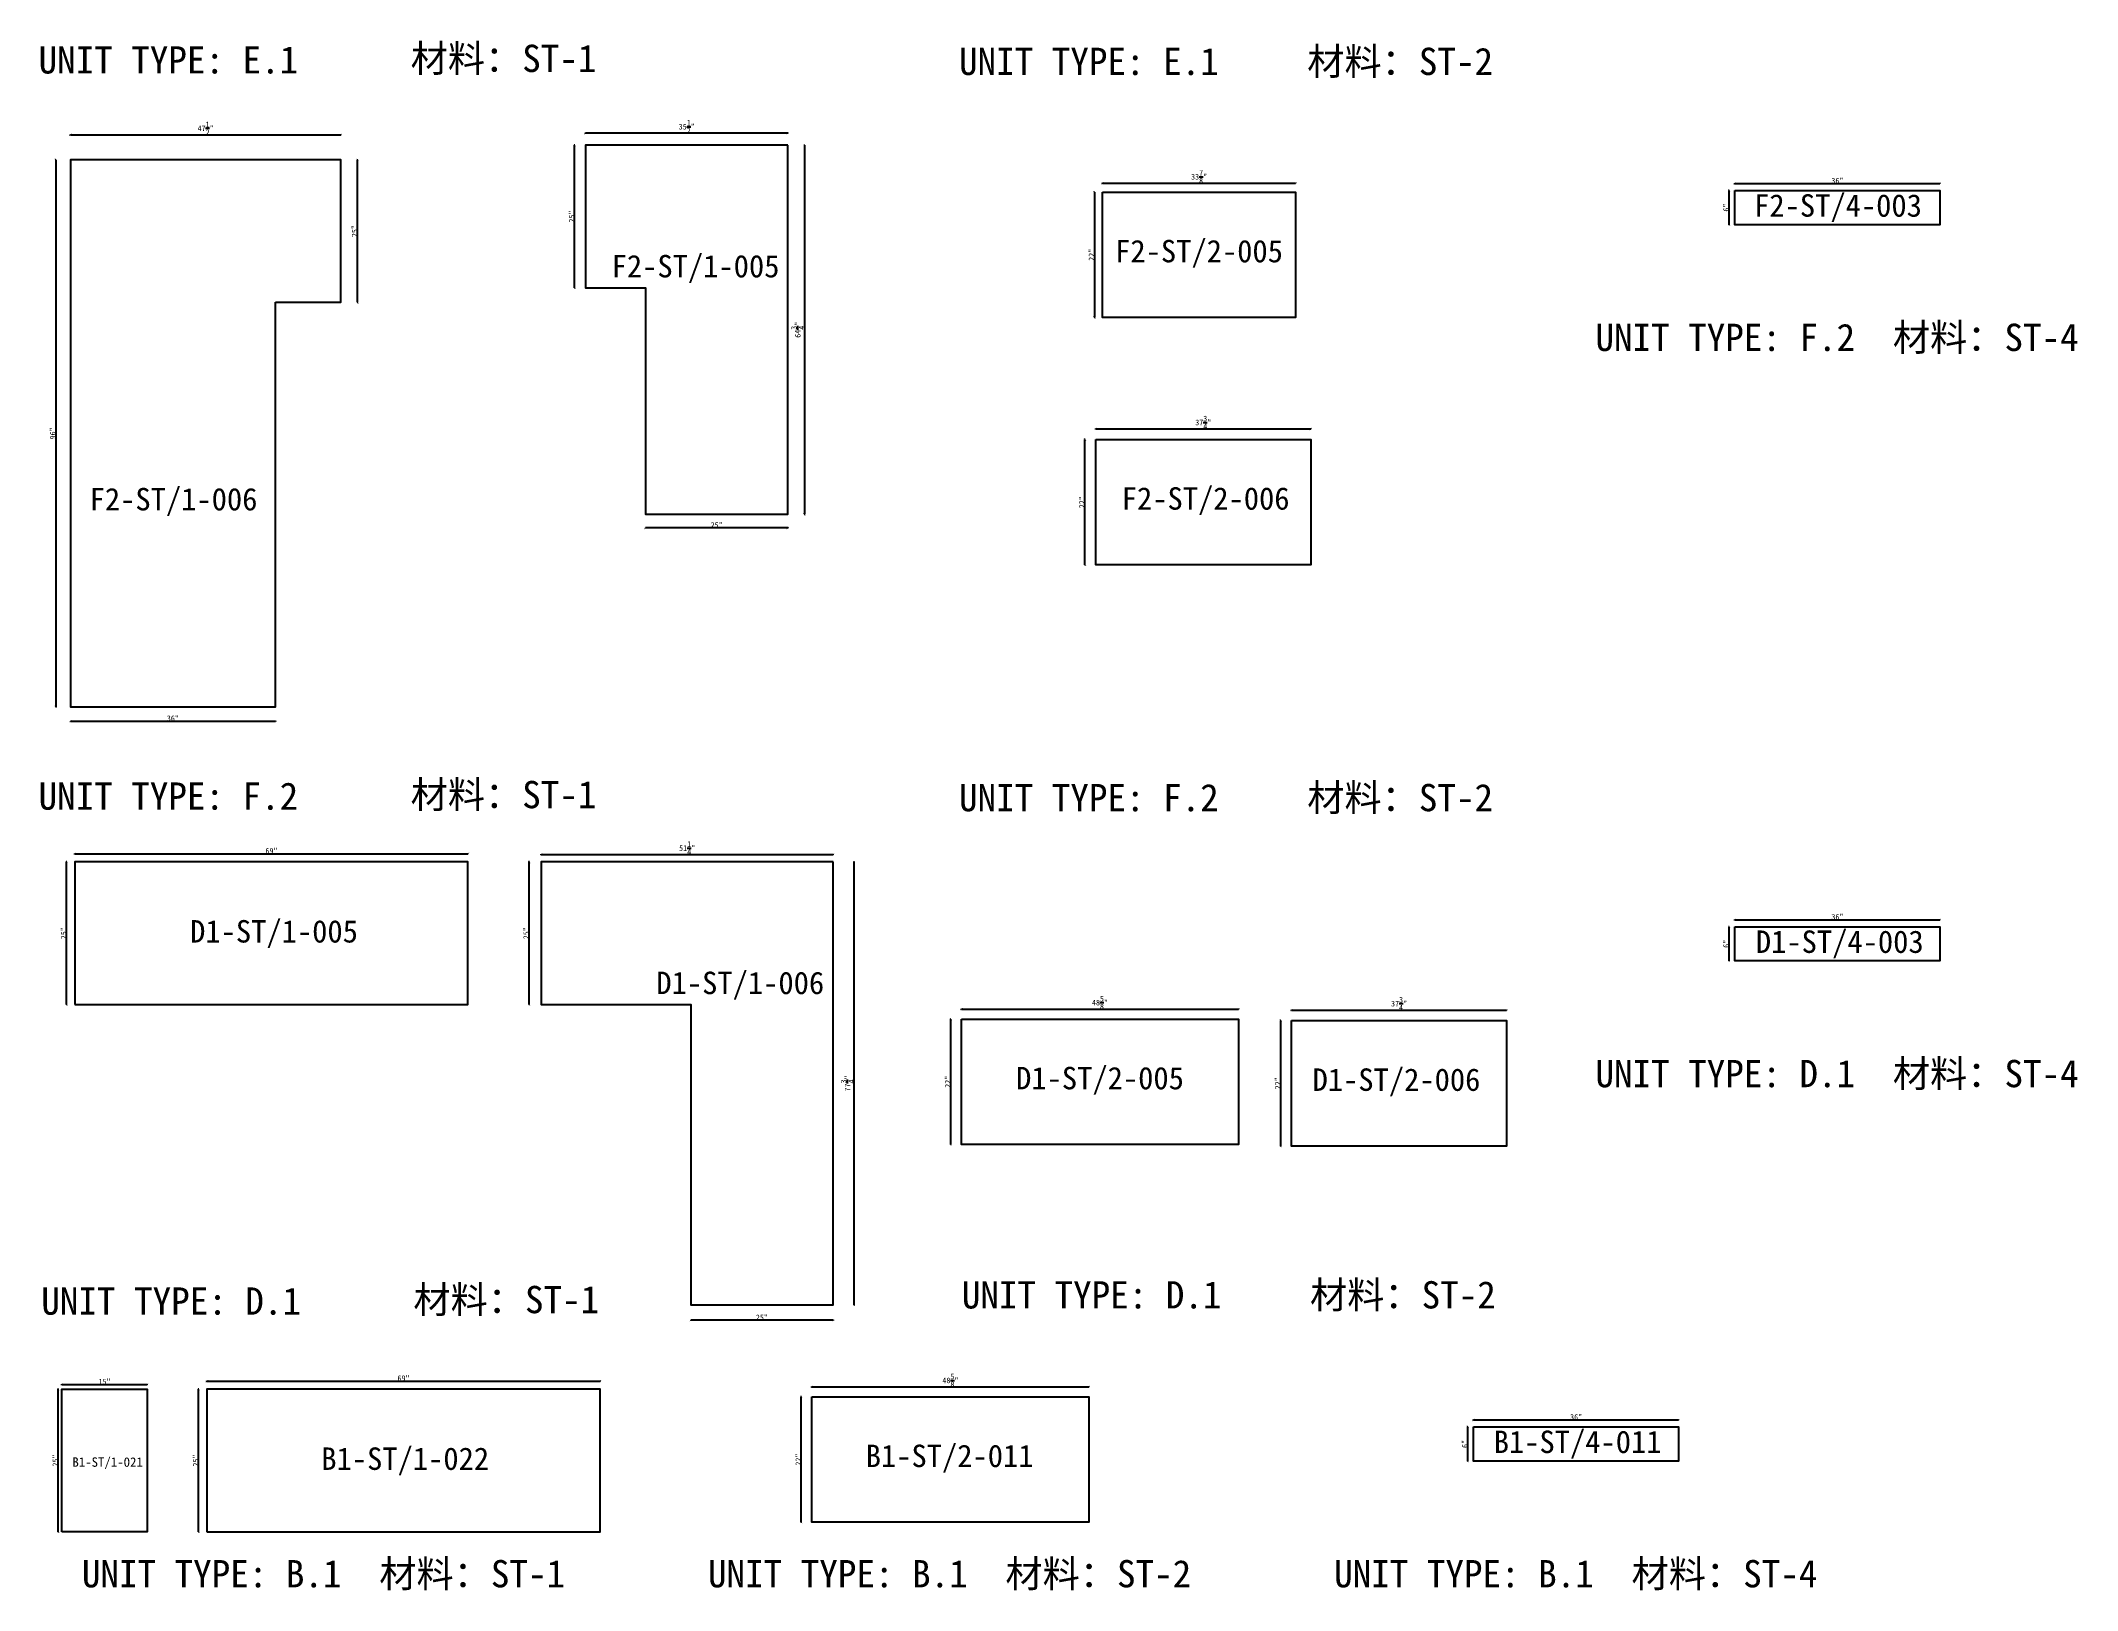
# Model space of a CAD drawing. Header units: millimetres. Extents: x -46962 to 137822, y -48342 to 2116.
# Drawn here: x 52801 to 61882, y -16567 to -9659 of the extents above; entities that cross this region are included whole.
import ezdxf
from ezdxf.enums import TextEntityAlignment as Align

# ---------------------------------------------------------------- set-up
doc = ezdxf.new("R2010")
doc.units = ezdxf.units.MM
doc.layers.add('COUNTERTOP_NUMBER', color=3, linetype='Continuous')
doc.layers.add('COUNTERTOPS', color=7, linetype='Continuous')
doc.styles.add('样式 1', font='')
doc.styles.get('样式 1').set_extended_font_data('NSimSun')
doc.dimstyles.new('副本 ISO-25', dxfattribs={"dimtxt": 25, "dimasz": 10, "dimexe": 1.5, "dimexo": 0.5, "dimtad": 1, "dimlfac": 0.03937, "dimlunit": 5, "dimtxsty": '样式 1', "dimblk": 'ARCHTICK', "dimcen": 2.5, "dimclrd": 256, "dimclrt": 1, "dimazin": 3, "dimtfac": 1, "dimtmove": 0, "dimatfit": 3, "dimfxlon": 1})

msp = doc.modelspace()

# ---------------------------------------------------------------- texts
at = {"style": '样式 1'}
for s, p in [('UNIT TYPE: E.1', (52791.205, -9805.24)), ('材料：ST-1', (54450.492, -9798.585)), ('UNIT TYPE: E.1', (56895.615, -9812.018)), ('材料：ST-2', (58448.34, -9812.018)), ('UNIT TYPE: F.2', (59733.131, -11042.268)), ('材料：ST-4', (61059.412, -11042.268)), ('UNIT TYPE: F.2', (52791.205, -13087.297)), ('材料：ST-1', (54450.492, -13080.642)), ('UNIT TYPE: F.2', (56895.615, -13094.074)), ('材料：ST-2', (58448.34, -13094.074)), ('UNIT TYPE: D.1', (59733.131, -14324.325)), ('材料：ST-4', (61059.412, -14324.325)), ('UNIT TYPE: D.1', (52803.546, -15338.427)), ('材料：ST-1', (54462.832, -15331.772)), ('UNIT TYPE: D.1', (56907.956, -15310.725)), ('材料：ST-2', (58460.681, -15310.725)), ('UNIT TYPE: B.1', (52984.375, -16553.892)), ('材料：ST-1', (54310.656, -16553.892)), ('UNIT TYPE: B.1', (55776.249, -16553.892)), ('材料：ST-2', (57102.53, -16553.892)), ('UNIT TYPE: B.1', (58568.123, -16553.892)), ('材料：ST-4', (59894.405, -16553.892))]:
    msp.add_text(s, height=121.5865, dxfattribs=at).set_placement(p)
at = {"layer": 'COUNTERTOP_NUMBER', "color": 3, "style": '样式 1'}
for s, height, p in [('F2-ST/4-003', 100, (60814.909, -10393.68)), ('F2-ST/1-005', 100, (55720.841, -10664.271)), ('F2-ST/2-005', 100, (57965.848, -10597.141)), ('F2-ST/1-006', 100, (53393.324, -11702.978)), ('F2-ST/2-006', 100, (57995.3, -11699.84)), ('D1-ST/1-005', 100, (53841.362, -13629.527)), ('D1-ST/4-003', 100, (60822.686, -13675.737)), ('D1-ST/1-006', 100, (55920.257, -13859.377)), ('D1-ST/2-005', 100, (57524.282, -14283.826)), ('D1-ST/2-006', 100, (58846.129, -14290.686)), ('B1-ST/4-011', 100, (59653.824, -15905.304)), ('B1-ST/1-021', 42, (53099.344, -15995.499)), ('B1-ST/1-022', 100, (54426.299, -15980.357)), ('B1-ST/2-011', 100, (56853.671, -15967.946))]:
    msp.add_text(s, height=height, dxfattribs=at).set_placement(p, align=Align.MIDDLE_CENTER)

# ---------------------------------------------------------------- blocks, each defined once
blk = doc.blocks.new('_ArchTick')
at = {"color": 0, "linetype": 'ByBlock', "const_width": 0.15}
blk.add_lwpolyline([(-0.5, -0.5), (0.5, 0.5)], dxfattribs=at)
blk = doc.blocks.new('*D1269')
at = {"color": 0, "lineweight": -2, "transparency": 16777216}
for p, q in [((52880.2, -15671.2), (52877.7, -15671.2)), ((52880.2, -16306.2), (52877.7, -16306.2))]:
    blk.add_line(p, q, dxfattribs=at)
at = {"lineweight": -2, "transparency": 16777216}
blk.add_line((52879.2, -16306.2), (52879.2, -15671.2), dxfattribs=at)
at = {"layer": 'Defpoints', "color": 0, "transparency": 16777216}
for p in [(52879.2, -15671.2), (52895, -15671.2), (52895, -16306.2)]:
    blk.add_point(p, dxfattribs=at)
at = {"lineweight": -2, "transparency": 16777216, "xscale": 10, "yscale": 10, "zscale": 10}
for p, rotation in [((52879.2, -15671.2), 90), ((52879.2, -16306.2), 270)]:
    blk.add_blockref('_ArchTick', p, dxfattribs=dict(at, rotation=rotation))
at = {"color": 1, "transparency": 16777216, "insert": (52866.1, -15988.7), "char_height": 25, "attachment_point": 5, "rotation": 90, "style": '样式 1'}
blk.add_mtext('\\A1;25"', dxfattribs=at)
blk = doc.blocks.new('*D1270')
at = {"color": 0, "lineweight": -2, "transparency": 16777216}
for p, q in [((52895, -15650.8), (52895, -15648.3)), ((53276, -15650.8), (53276, -15648.3))]:
    blk.add_line(p, q, dxfattribs=at)
at = {"lineweight": -2, "transparency": 16777216}
blk.add_line((52895, -15649.8), (53276, -15649.8), dxfattribs=at)
at = {"layer": 'Defpoints', "color": 0, "transparency": 16777216}
for p in [(52895, -15671.2), (53276, -15649.8), (53276, -15671.2)]:
    blk.add_point(p, dxfattribs=at)
at = {"lineweight": -2, "transparency": 16777216, "xscale": 10, "yscale": 10, "zscale": 10, "rotation": 180}
blk.add_blockref('_ArchTick', (52895, -15649.8), dxfattribs=at)
at = {"lineweight": -2, "transparency": 16777216, "xscale": 10, "yscale": 10, "zscale": 10}
blk.add_blockref('_ArchTick', (53276, -15649.8), dxfattribs=at)
at = {"color": 1, "transparency": 16777216, "insert": (53085.5, -15636.6), "char_height": 25, "attachment_point": 5, "style": '样式 1'}
blk.add_mtext('\\A1;15"', dxfattribs=at)
blk = doc.blocks.new('*D1271')
at = {"color": 0, "lineweight": -2, "transparency": 16777216}
for p, q in [((53506.3, -15671.2), (53503.8, -15671.2)), ((53506.3, -16306.2), (53503.8, -16306.2))]:
    blk.add_line(p, q, dxfattribs=at)
at = {"lineweight": -2, "transparency": 16777216}
blk.add_line((53505.3, -16306.2), (53505.3, -15671.2), dxfattribs=at)
at = {"layer": 'Defpoints', "color": 0, "transparency": 16777216}
for p in [(53505.3, -15671.2), (53542.3, -15671.2), (53542.3, -16306.2)]:
    blk.add_point(p, dxfattribs=at)
at = {"lineweight": -2, "transparency": 16777216, "xscale": 10, "yscale": 10, "zscale": 10}
for p, rotation in [((53505.3, -15671.2), 90), ((53505.3, -16306.2), 270)]:
    blk.add_blockref('_ArchTick', p, dxfattribs=dict(at, rotation=rotation))
at = {"color": 1, "transparency": 16777216, "insert": (53492.2, -15988.7), "char_height": 25, "attachment_point": 5, "rotation": 90, "style": '样式 1'}
blk.add_mtext('\\A1;25"', dxfattribs=at)
blk = doc.blocks.new('*D1272')
at = {"color": 0, "lineweight": -2, "transparency": 16777216}
for p, q in [((53542.3, -15635.9), (53542.3, -15633.4)), ((55294.9, -15635.9), (55294.9, -15633.4))]:
    blk.add_line(p, q, dxfattribs=at)
at = {"lineweight": -2, "transparency": 16777216}
blk.add_line((53542.3, -15634.9), (55294.9, -15634.9), dxfattribs=at)
at = {"layer": 'Defpoints', "color": 0, "transparency": 16777216}
for p in [(53542.3, -15671.2), (55294.9, -15634.9), (55294.9, -15671.2)]:
    blk.add_point(p, dxfattribs=at)
at = {"lineweight": -2, "transparency": 16777216, "xscale": 10, "yscale": 10, "zscale": 10, "rotation": 180}
blk.add_blockref('_ArchTick', (53542.3, -15634.9), dxfattribs=at)
at = {"lineweight": -2, "transparency": 16777216, "xscale": 10, "yscale": 10, "zscale": 10}
blk.add_blockref('_ArchTick', (55294.9, -15634.9), dxfattribs=at)
at = {"color": 1, "transparency": 16777216, "insert": (54418.6, -15621.7), "char_height": 25, "attachment_point": 5, "style": '样式 1'}
blk.add_mtext('\\A1;69"', dxfattribs=at)
blk = doc.blocks.new('*D1273')
at = {"color": 0, "lineweight": -2, "transparency": 16777216}
for p, q in [((56239.7, -15661.4), (56239.7, -15658.9)), ((57474.7, -15661.4), (57474.7, -15658.9))]:
    blk.add_line(p, q, dxfattribs=at)
at = {"lineweight": -2, "transparency": 16777216}
blk.add_line((56239.7, -15660.4), (57474.7, -15660.4), dxfattribs=at)
at = {"layer": 'Defpoints', "color": 0, "transparency": 16777216}
for p in [(56239.7, -15705), (57474.7, -15660.4), (57474.7, -15705)]:
    blk.add_point(p, dxfattribs=at)
at = {"lineweight": -2, "transparency": 16777216, "xscale": 10, "yscale": 10, "zscale": 10, "rotation": 180}
blk.add_blockref('_ArchTick', (56239.7, -15660.4), dxfattribs=at)
at = {"lineweight": -2, "transparency": 16777216, "xscale": 10, "yscale": 10, "zscale": 10}
blk.add_blockref('_ArchTick', (57474.7, -15660.4), dxfattribs=at)
at = {"color": 1, "transparency": 16777216, "insert": (56857.2, -15631.4), "char_height": 25, "attachment_point": 5, "style": '样式 1'}
blk.add_mtext('\\A1;48{\\H1x;\\S5/8;}"', dxfattribs=at)
blk = doc.blocks.new('*D1274')
at = {"color": 0, "lineweight": -2, "transparency": 16777216}
for p, q in [((56192.9, -15705), (56190.4, -15705)), ((56192.9, -16263.8), (56190.4, -16263.8))]:
    blk.add_line(p, q, dxfattribs=at)
at = {"lineweight": -2, "transparency": 16777216}
blk.add_line((56191.9, -16263.8), (56191.9, -15705), dxfattribs=at)
at = {"layer": 'Defpoints', "color": 0, "transparency": 16777216}
for p in [(56191.9, -15705), (56239.7, -15705), (56239.7, -16263.8)]:
    blk.add_point(p, dxfattribs=at)
at = {"lineweight": -2, "transparency": 16777216, "xscale": 10, "yscale": 10, "zscale": 10}
for p, rotation in [((56191.9, -15705), 90), ((56191.9, -16263.8), 270)]:
    blk.add_blockref('_ArchTick', p, dxfattribs=dict(at, rotation=rotation))
at = {"color": 1, "transparency": 16777216, "insert": (56178.8, -15984.4), "char_height": 25, "attachment_point": 5, "rotation": 90, "style": '样式 1'}
blk.add_mtext('\\A1;22"', dxfattribs=at)
blk = doc.blocks.new('*D1275')
at = {"color": 0, "lineweight": -2, "transparency": 16777216}
for p, q in [((59189.8, -15808.9), (59189.8, -15806.4)), ((60104.2, -15808.9), (60104.2, -15806.4))]:
    blk.add_line(p, q, dxfattribs=at)
at = {"lineweight": -2, "transparency": 16777216}
blk.add_line((59189.8, -15807.9), (60104.2, -15807.9), dxfattribs=at)
at = {"layer": 'Defpoints', "color": 0, "transparency": 16777216}
for p in [(59189.8, -15838.7), (60104.2, -15807.9), (60104.2, -15838.7)]:
    blk.add_point(p, dxfattribs=at)
at = {"lineweight": -2, "transparency": 16777216, "xscale": 10, "yscale": 10, "zscale": 10, "rotation": 180}
blk.add_blockref('_ArchTick', (59189.8, -15807.9), dxfattribs=at)
at = {"lineweight": -2, "transparency": 16777216, "xscale": 10, "yscale": 10, "zscale": 10}
blk.add_blockref('_ArchTick', (60104.2, -15807.9), dxfattribs=at)
at = {"color": 1, "transparency": 16777216, "insert": (59647, -15794.8), "char_height": 25, "attachment_point": 5, "style": '样式 1'}
blk.add_mtext('\\A1;36"', dxfattribs=at)
blk = doc.blocks.new('*D1276')
at = {"color": 0, "lineweight": -2, "transparency": 16777216}
for p, q in [((59165, -15838.7), (59162.5, -15838.7)), ((59165, -15991.1), (59162.5, -15991.1))]:
    blk.add_line(p, q, dxfattribs=at)
at = {"lineweight": -2, "transparency": 16777216}
blk.add_line((59164, -15991.1), (59164, -15838.7), dxfattribs=at)
at = {"layer": 'Defpoints', "color": 0, "transparency": 16777216}
for p in [(59164, -15838.7), (59189.8, -15838.7), (59189.8, -15991.1)]:
    blk.add_point(p, dxfattribs=at)
at = {"lineweight": -2, "transparency": 16777216, "xscale": 10, "yscale": 10, "zscale": 10}
for p, rotation in [((59164, -15838.7), 90), ((59164, -15991.1), 270)]:
    blk.add_blockref('_ArchTick', p, dxfattribs=dict(at, rotation=rotation))
at = {"color": 1, "transparency": 16777216, "insert": (59150.9, -15914.9), "char_height": 25, "attachment_point": 5, "rotation": 90, "style": '样式 1'}
blk.add_mtext('\\A1;6"', dxfattribs=at)
blk = doc.blocks.new('*D1247')
at = {"color": 0, "lineweight": -2, "transparency": 16777216}
for p, q in [((52917.6, -13320.4), (52915.1, -13320.4)), ((52917.6, -13955.4), (52915.1, -13955.4))]:
    blk.add_line(p, q, dxfattribs=at)
at = {"lineweight": -2, "transparency": 16777216}
blk.add_line((52916.6, -13955.4), (52916.6, -13320.4), dxfattribs=at)
at = {"layer": 'Defpoints', "color": 0, "transparency": 16777216}
for p in [(52916.6, -13320.4), (52953.5, -13320.4), (52953.5, -13955.4)]:
    blk.add_point(p, dxfattribs=at)
at = {"lineweight": -2, "transparency": 16777216, "xscale": 10, "yscale": 10, "zscale": 10}
for p, rotation in [((52916.6, -13320.4), 90), ((52916.6, -13955.4), 270)]:
    blk.add_blockref('_ArchTick', p, dxfattribs=dict(at, rotation=rotation))
at = {"color": 1, "transparency": 16777216, "insert": (52903.4, -13637.9), "char_height": 25, "attachment_point": 5, "rotation": 90, "style": '样式 1'}
blk.add_mtext('\\A1;25"', dxfattribs=at)
blk = doc.blocks.new('*D1248')
at = {"color": 0, "lineweight": -2, "transparency": 16777216}
for p, q in [((52953.5, -13285), (52953.5, -13282.5)), ((54706.1, -13285), (54706.1, -13282.5))]:
    blk.add_line(p, q, dxfattribs=at)
at = {"lineweight": -2, "transparency": 16777216}
blk.add_line((52953.5, -13284), (54706.1, -13284), dxfattribs=at)
at = {"layer": 'Defpoints', "color": 0, "transparency": 16777216}
for p in [(52953.5, -13320.4), (54706.1, -13284), (54706.1, -13320.4)]:
    blk.add_point(p, dxfattribs=at)
at = {"lineweight": -2, "transparency": 16777216, "xscale": 10, "yscale": 10, "zscale": 10, "rotation": 180}
blk.add_blockref('_ArchTick', (52953.5, -13284), dxfattribs=at)
at = {"lineweight": -2, "transparency": 16777216, "xscale": 10, "yscale": 10, "zscale": 10}
blk.add_blockref('_ArchTick', (54706.1, -13284), dxfattribs=at)
at = {"color": 1, "transparency": 16777216, "insert": (53829.8, -13270.9), "char_height": 25, "attachment_point": 5, "style": '样式 1'}
blk.add_mtext('\\A1;69"', dxfattribs=at)
blk = doc.blocks.new('*D1249')
at = {"color": 0, "lineweight": -2, "transparency": 16777216}
for p, q in [((55032.4, -13288.2), (55032.4, -13285.7)), ((56334.1, -13288.2), (56334.1, -13285.7))]:
    blk.add_line(p, q, dxfattribs=at)
at = {"lineweight": -2, "transparency": 16777216}
blk.add_line((55032.4, -13287.2), (56334.1, -13287.2), dxfattribs=at)
at = {"layer": 'Defpoints', "color": 0, "transparency": 16777216}
for p in [(55032.4, -13320.4), (56334.1, -13287.2), (56334.1, -13320.4)]:
    blk.add_point(p, dxfattribs=at)
at = {"lineweight": -2, "transparency": 16777216, "xscale": 10, "yscale": 10, "zscale": 10, "rotation": 180}
blk.add_blockref('_ArchTick', (55032.4, -13287.2), dxfattribs=at)
at = {"lineweight": -2, "transparency": 16777216, "xscale": 10, "yscale": 10, "zscale": 10}
blk.add_blockref('_ArchTick', (56334.1, -13287.2), dxfattribs=at)
at = {"color": 1, "transparency": 16777216, "insert": (55683.3, -13258.2), "char_height": 25, "attachment_point": 5, "style": '样式 1'}
blk.add_mtext('\\A1;51{\\H1x;\\S1/4;}"', dxfattribs=at)
blk = doc.blocks.new('*D1250')
at = {"color": 0, "lineweight": -2, "transparency": 16777216}
for p, q in [((54979.9, -13320.4), (54977.4, -13320.4)), ((54979.9, -13955.4), (54977.4, -13955.4))]:
    blk.add_line(p, q, dxfattribs=at)
at = {"lineweight": -2, "transparency": 16777216}
blk.add_line((54978.9, -13955.4), (54978.9, -13320.4), dxfattribs=at)
at = {"layer": 'Defpoints', "color": 0, "transparency": 16777216}
for p in [(54978.9, -13320.4), (55032.4, -13320.4), (55032.4, -13955.4)]:
    blk.add_point(p, dxfattribs=at)
at = {"lineweight": -2, "transparency": 16777216, "xscale": 10, "yscale": 10, "zscale": 10}
for p, rotation in [((54978.9, -13320.4), 90), ((54978.9, -13955.4), 270)]:
    blk.add_blockref('_ArchTick', p, dxfattribs=dict(at, rotation=rotation))
at = {"color": 1, "transparency": 16777216, "insert": (54965.8, -13637.9), "char_height": 25, "attachment_point": 5, "rotation": 90, "style": '样式 1'}
blk.add_mtext('\\A1;25"', dxfattribs=at)
blk = doc.blocks.new('*D1251')
at = {"color": 0, "lineweight": -2, "transparency": 16777216}
for p, q in [((55699.1, -15362.6), (55699.1, -15365.1)), ((56334.1, -15362.6), (56334.1, -15365.1))]:
    blk.add_line(p, q, dxfattribs=at)
at = {"lineweight": -2, "transparency": 16777216}
blk.add_line((56334.1, -15363.6), (55699.1, -15363.6), dxfattribs=at)
at = {"layer": 'Defpoints', "color": 0, "transparency": 16777216}
for p in [(55699.1, -15295.2), (56334.1, -15295.2), (55699.1, -15363.6)]:
    blk.add_point(p, dxfattribs=at)
at = {"lineweight": -2, "transparency": 16777216, "xscale": 10, "yscale": 10, "zscale": 10, "rotation": 180}
blk.add_blockref('_ArchTick', (55699.1, -15363.6), dxfattribs=at)
at = {"lineweight": -2, "transparency": 16777216, "xscale": 10, "yscale": 10, "zscale": 10}
blk.add_blockref('_ArchTick', (56334.1, -15363.6), dxfattribs=at)
at = {"color": 1, "transparency": 16777216, "insert": (56016.6, -15350.5), "char_height": 25, "attachment_point": 5, "style": '样式 1'}
blk.add_mtext('\\A1;25"', dxfattribs=at)
blk = doc.blocks.new('*D1252')
at = {"color": 0, "lineweight": -2, "transparency": 16777216}
for p, q in [((56426.4, -13320.4), (56428.9, -13320.4)), ((56426.4, -15295.2), (56428.9, -15295.2))]:
    blk.add_line(p, q, dxfattribs=at)
at = {"lineweight": -2, "transparency": 16777216}
blk.add_line((56427.4, -15295.2), (56427.4, -13320.4), dxfattribs=at)
at = {"layer": 'Defpoints', "color": 0, "transparency": 16777216}
for p in [(56334.1, -13320.4), (56427.4, -13320.4), (56334.1, -15295.2)]:
    blk.add_point(p, dxfattribs=at)
at = {"lineweight": -2, "transparency": 16777216, "xscale": 10, "yscale": 10, "zscale": 10}
for p, rotation in [((56427.4, -13320.4), 90), ((56427.4, -15295.2), 270)]:
    blk.add_blockref('_ArchTick', p, dxfattribs=dict(at, rotation=rotation))
at = {"color": 1, "transparency": 16777216, "insert": (56398.3, -14307.8), "char_height": 25, "attachment_point": 5, "rotation": 90, "style": '样式 1'}
blk.add_mtext('\\A1;77{\\H1x;\\S3/4;}"', dxfattribs=at)
blk = doc.blocks.new('*D1253')
at = {"color": 0, "lineweight": -2, "transparency": 16777216}
for p, q in [((56906.4, -13977.3), (56906.4, -13974.8)), ((58141.5, -13977.3), (58141.5, -13974.8))]:
    blk.add_line(p, q, dxfattribs=at)
at = {"lineweight": -2, "transparency": 16777216}
blk.add_line((56906.4, -13976.3), (58141.5, -13976.3), dxfattribs=at)
at = {"layer": 'Defpoints', "color": 0, "transparency": 16777216}
for p in [(58141.5, -13976.3), (56906.4, -14020.9), (58141.5, -14020.9)]:
    blk.add_point(p, dxfattribs=at)
at = {"lineweight": -2, "transparency": 16777216, "xscale": 10, "yscale": 10, "zscale": 10, "rotation": 180}
blk.add_blockref('_ArchTick', (56906.4, -13976.3), dxfattribs=at)
at = {"lineweight": -2, "transparency": 16777216, "xscale": 10, "yscale": 10, "zscale": 10}
blk.add_blockref('_ArchTick', (58141.5, -13976.3), dxfattribs=at)
at = {"color": 1, "transparency": 16777216, "insert": (57524, -13947.2), "char_height": 25, "attachment_point": 5, "style": '样式 1'}
blk.add_mtext('\\A1;48{\\H1x;\\S5/8;}"', dxfattribs=at)
blk = doc.blocks.new('*D1254')
at = {"color": 0, "lineweight": -2, "transparency": 16777216}
for p, q in [((56859.7, -14020.9), (56857.2, -14020.9)), ((56859.7, -14579.7), (56857.2, -14579.7))]:
    blk.add_line(p, q, dxfattribs=at)
at = {"lineweight": -2, "transparency": 16777216}
blk.add_line((56858.7, -14579.7), (56858.7, -14020.9), dxfattribs=at)
at = {"layer": 'Defpoints', "color": 0, "transparency": 16777216}
for p in [(56858.7, -14020.9), (56906.4, -14020.9), (56906.4, -14579.7)]:
    blk.add_point(p, dxfattribs=at)
at = {"lineweight": -2, "transparency": 16777216, "xscale": 10, "yscale": 10, "zscale": 10}
for p, rotation in [((56858.7, -14020.9), 90), ((56858.7, -14579.7), 270)]:
    blk.add_blockref('_ArchTick', p, dxfattribs=dict(at, rotation=rotation))
at = {"color": 1, "transparency": 16777216, "insert": (56845.5, -14300.3), "char_height": 25, "attachment_point": 5, "rotation": 90, "style": '样式 1'}
blk.add_mtext('\\A1;22"', dxfattribs=at)
blk = doc.blocks.new('*D1255')
at = {"color": 0, "lineweight": -2, "transparency": 16777216}
for p, q in [((58378.3, -13981.9), (58378.3, -13979.4)), ((59337.1, -13981.9), (59337.1, -13979.4))]:
    blk.add_line(p, q, dxfattribs=at)
at = {"lineweight": -2, "transparency": 16777216}
blk.add_line((58378.3, -13980.9), (59337.1, -13980.9), dxfattribs=at)
at = {"layer": 'Defpoints', "color": 0, "transparency": 16777216}
for p in [(59337.1, -13980.9), (58378.3, -14027.7), (59337.1, -14027.7)]:
    blk.add_point(p, dxfattribs=at)
at = {"lineweight": -2, "transparency": 16777216, "xscale": 10, "yscale": 10, "zscale": 10, "rotation": 180}
blk.add_blockref('_ArchTick', (58378.3, -13980.9), dxfattribs=at)
at = {"lineweight": -2, "transparency": 16777216, "xscale": 10, "yscale": 10, "zscale": 10}
blk.add_blockref('_ArchTick', (59337.1, -13980.9), dxfattribs=at)
at = {"color": 1, "transparency": 16777216, "insert": (58857.7, -13951.8), "char_height": 25, "attachment_point": 5, "style": '样式 1'}
blk.add_mtext('\\A1;37{\\H1x;\\S3/4;}"', dxfattribs=at)
blk = doc.blocks.new('*D1256')
at = {"color": 0, "lineweight": -2, "transparency": 16777216}
for p, q in [((58331.2, -14027.7), (58328.7, -14027.7)), ((58331.2, -14586.5), (58328.7, -14586.5))]:
    blk.add_line(p, q, dxfattribs=at)
at = {"lineweight": -2, "transparency": 16777216}
blk.add_line((58330.2, -14586.5), (58330.2, -14027.7), dxfattribs=at)
at = {"layer": 'Defpoints', "color": 0, "transparency": 16777216}
for p in [(58330.2, -14027.7), (58378.3, -14027.7), (58378.3, -14586.5)]:
    blk.add_point(p, dxfattribs=at)
at = {"lineweight": -2, "transparency": 16777216, "xscale": 10, "yscale": 10, "zscale": 10}
for p, rotation in [((58330.2, -14027.7), 90), ((58330.2, -14586.5), 270)]:
    blk.add_blockref('_ArchTick', p, dxfattribs=dict(at, rotation=rotation))
at = {"color": 1, "transparency": 16777216, "insert": (58317, -14307.1), "char_height": 25, "attachment_point": 5, "rotation": 90, "style": '样式 1'}
blk.add_mtext('\\A1;22"', dxfattribs=at)
blk = doc.blocks.new('*D1257')
at = {"color": 0, "lineweight": -2, "transparency": 16777216}
for p, q in [((60354.8, -13579.3), (60354.8, -13576.8)), ((61269.2, -13579.3), (61269.2, -13576.8))]:
    blk.add_line(p, q, dxfattribs=at)
at = {"lineweight": -2, "transparency": 16777216}
blk.add_line((60354.8, -13578.3), (61269.2, -13578.3), dxfattribs=at)
at = {"layer": 'Defpoints', "color": 0, "transparency": 16777216}
for p in [(60354.8, -13609.2), (61269.2, -13578.3), (61269.2, -13609.2)]:
    blk.add_point(p, dxfattribs=at)
at = {"lineweight": -2, "transparency": 16777216, "xscale": 10, "yscale": 10, "zscale": 10, "rotation": 180}
blk.add_blockref('_ArchTick', (60354.8, -13578.3), dxfattribs=at)
at = {"lineweight": -2, "transparency": 16777216, "xscale": 10, "yscale": 10, "zscale": 10}
blk.add_blockref('_ArchTick', (61269.2, -13578.3), dxfattribs=at)
at = {"color": 1, "transparency": 16777216, "insert": (60812, -13565.2), "char_height": 25, "attachment_point": 5, "style": '样式 1'}
blk.add_mtext('\\A1;36"', dxfattribs=at)
blk = doc.blocks.new('*D1258')
at = {"color": 0, "lineweight": -2, "transparency": 16777216}
for p, q in [((60330, -13609.2), (60327.5, -13609.2)), ((60330, -13761.6), (60327.5, -13761.6))]:
    blk.add_line(p, q, dxfattribs=at)
at = {"lineweight": -2, "transparency": 16777216}
blk.add_line((60329, -13761.6), (60329, -13609.2), dxfattribs=at)
at = {"layer": 'Defpoints', "color": 0, "transparency": 16777216}
for p in [(60329, -13609.2), (60354.8, -13609.2), (60354.8, -13761.6)]:
    blk.add_point(p, dxfattribs=at)
at = {"lineweight": -2, "transparency": 16777216, "xscale": 10, "yscale": 10, "zscale": 10}
for p, rotation in [((60329, -13609.2), 90), ((60329, -13761.6), 270)]:
    blk.add_blockref('_ArchTick', p, dxfattribs=dict(at, rotation=rotation))
at = {"color": 1, "transparency": 16777216, "insert": (60315.9, -13685.4), "char_height": 25, "attachment_point": 5, "rotation": 90, "style": '样式 1'}
blk.add_mtext('\\A1;6"', dxfattribs=at)
blk = doc.blocks.new('*D1184')
at = {"color": 0, "lineweight": -2, "transparency": 16777216}
for p, q in [((55230.8, -10072.5), (55230.8, -10070)), ((56132.5, -10072.5), (56132.5, -10070))]:
    blk.add_line(p, q, dxfattribs=at)
at = {"lineweight": -2, "transparency": 16777216}
blk.add_line((56132.5, -10071.5), (55230.8, -10071.5), dxfattribs=at)
at = {"layer": 'Defpoints', "color": 0, "transparency": 16777216}
for p in [(55230.8, -10071.5), (55230.8, -10125.5), (56132.5, -10125.5)]:
    blk.add_point(p, dxfattribs=at)
at = {"lineweight": -2, "transparency": 16777216, "xscale": 10, "yscale": 10, "zscale": 10, "rotation": 180}
blk.add_blockref('_ArchTick', (55230.8, -10071.5), dxfattribs=at)
at = {"lineweight": -2, "transparency": 16777216, "xscale": 10, "yscale": 10, "zscale": 10}
blk.add_blockref('_ArchTick', (56132.5, -10071.5), dxfattribs=at)
at = {"color": 1, "transparency": 16777216, "insert": (55681.6, -10042.5), "char_height": 25, "attachment_point": 5, "style": '样式 1'}
blk.add_mtext('\\A1;35{\\H1x;\\S1/2;}"', dxfattribs=at)
blk = doc.blocks.new('*D1185')
at = {"color": 0, "lineweight": -2, "transparency": 16777216}
for p, q in [((56204.9, -10125.5), (56207.4, -10125.5)), ((56204.9, -11770.1), (56207.4, -11770.1))]:
    blk.add_line(p, q, dxfattribs=at)
at = {"lineweight": -2, "transparency": 16777216}
blk.add_line((56205.9, -10125.5), (56205.9, -11770.1), dxfattribs=at)
at = {"layer": 'Defpoints', "color": 0, "transparency": 16777216}
for p in [(56132.5, -10125.5), (56132.5, -11770.1), (56205.9, -11770.1)]:
    blk.add_point(p, dxfattribs=at)
at = {"lineweight": -2, "transparency": 16777216, "xscale": 10, "yscale": 10, "zscale": 10}
for p, rotation in [((56205.9, -10125.5), 90), ((56205.9, -11770.1), 270)]:
    blk.add_blockref('_ArchTick', p, dxfattribs=dict(at, rotation=rotation))
at = {"color": 1, "transparency": 16777216, "insert": (56176.8, -10947.8), "char_height": 25, "attachment_point": 5, "rotation": 90, "style": '样式 1'}
blk.add_mtext('\\A1;64{\\H1x;\\S3/4;}"', dxfattribs=at)
blk = doc.blocks.new('*D1186')
at = {"color": 0, "lineweight": -2, "transparency": 16777216}
for p, q in [((55497.5, -11830.4), (55497.5, -11832.9)), ((56132.5, -11830.4), (56132.5, -11832.9))]:
    blk.add_line(p, q, dxfattribs=at)
at = {"lineweight": -2, "transparency": 16777216}
blk.add_line((56132.5, -11831.4), (55497.5, -11831.4), dxfattribs=at)
at = {"layer": 'Defpoints', "color": 0, "transparency": 16777216}
for p in [(55497.5, -11770.1), (56132.5, -11770.1), (55497.5, -11831.4)]:
    blk.add_point(p, dxfattribs=at)
at = {"lineweight": -2, "transparency": 16777216, "xscale": 10, "yscale": 10, "zscale": 10, "rotation": 180}
blk.add_blockref('_ArchTick', (55497.5, -11831.4), dxfattribs=at)
at = {"lineweight": -2, "transparency": 16777216, "xscale": 10, "yscale": 10, "zscale": 10}
blk.add_blockref('_ArchTick', (56132.5, -11831.4), dxfattribs=at)
at = {"color": 1, "transparency": 16777216, "insert": (55815, -11818.2), "char_height": 25, "attachment_point": 5, "style": '样式 1'}
blk.add_mtext('\\A1;25"', dxfattribs=at)
blk = doc.blocks.new('*D1187')
at = {"color": 0, "lineweight": -2, "transparency": 16777216}
for p, q in [((55182.7, -10125.5), (55180.2, -10125.5)), ((55182.7, -10760.5), (55180.2, -10760.5))]:
    blk.add_line(p, q, dxfattribs=at)
at = {"lineweight": -2, "transparency": 16777216}
blk.add_line((55181.7, -10760.5), (55181.7, -10125.5), dxfattribs=at)
at = {"layer": 'Defpoints', "color": 0, "transparency": 16777216}
for p in [(55181.7, -10125.5), (55230.8, -10125.5), (55230.8, -10760.5)]:
    blk.add_point(p, dxfattribs=at)
at = {"lineweight": -2, "transparency": 16777216, "xscale": 10, "yscale": 10, "zscale": 10}
for p, rotation in [((55181.7, -10125.5), 90), ((55181.7, -10760.5), 270)]:
    blk.add_blockref('_ArchTick', p, dxfattribs=dict(at, rotation=rotation))
at = {"color": 1, "transparency": 16777216, "insert": (55168.6, -10443), "char_height": 25, "attachment_point": 5, "rotation": 90, "style": '样式 1'}
blk.add_mtext('\\A1;25"', dxfattribs=at)
blk = doc.blocks.new('*D1188')
at = {"color": 0, "lineweight": -2, "transparency": 16777216}
for p, q in [((52933.2, -10079.7), (52933.2, -10077.2)), ((54139.7, -10079.7), (54139.7, -10077.2))]:
    blk.add_line(p, q, dxfattribs=at)
at = {"lineweight": -2, "transparency": 16777216}
blk.add_line((52933.2, -10078.7), (54139.7, -10078.7), dxfattribs=at)
at = {"layer": 'Defpoints', "color": 0, "transparency": 16777216}
for p in [(54139.7, -10078.7), (52933.2, -10190.4), (54139.7, -10190.4)]:
    blk.add_point(p, dxfattribs=at)
at = {"lineweight": -2, "transparency": 16777216, "xscale": 10, "yscale": 10, "zscale": 10, "rotation": 180}
blk.add_blockref('_ArchTick', (52933.2, -10078.7), dxfattribs=at)
at = {"lineweight": -2, "transparency": 16777216, "xscale": 10, "yscale": 10, "zscale": 10}
blk.add_blockref('_ArchTick', (54139.7, -10078.7), dxfattribs=at)
at = {"color": 1, "transparency": 16777216, "insert": (53536.5, -10049.7), "char_height": 25, "attachment_point": 5, "style": '样式 1'}
blk.add_mtext('\\A1;47{\\H1x;\\S1/2;}"', dxfattribs=at)
blk = doc.blocks.new('*D1189')
at = {"color": 0, "lineweight": -2, "transparency": 16777216}
for p, q in [((52869, -10190.4), (52866.5, -10190.4)), ((52869, -12628.8), (52866.5, -12628.8))]:
    blk.add_line(p, q, dxfattribs=at)
at = {"lineweight": -2, "transparency": 16777216}
blk.add_line((52868, -10190.4), (52868, -12628.8), dxfattribs=at)
at = {"layer": 'Defpoints', "color": 0, "transparency": 16777216}
for p in [(52933.2, -10190.4), (52868, -12628.8), (52933.2, -12628.8)]:
    blk.add_point(p, dxfattribs=at)
at = {"lineweight": -2, "transparency": 16777216, "xscale": 10, "yscale": 10, "zscale": 10}
for p, rotation in [((52868, -10190.4), 90), ((52868, -12628.8), 270)]:
    blk.add_blockref('_ArchTick', p, dxfattribs=dict(at, rotation=rotation))
at = {"color": 1, "transparency": 16777216, "insert": (52854.9, -11409.6), "char_height": 25, "attachment_point": 5, "rotation": 90, "style": '样式 1'}
blk.add_mtext('\\A1;96"', dxfattribs=at)
blk = doc.blocks.new('*D1190')
at = {"color": 0, "lineweight": -2, "transparency": 16777216}
for p, q in [((52933.2, -12692), (52933.2, -12694.5)), ((53847.6, -12692), (53847.6, -12694.5))]:
    blk.add_line(p, q, dxfattribs=at)
at = {"lineweight": -2, "transparency": 16777216}
blk.add_line((52933.2, -12693), (53847.6, -12693), dxfattribs=at)
at = {"layer": 'Defpoints', "color": 0, "transparency": 16777216}
for p in [(52933.2, -12628.8), (53847.6, -12628.8), (53847.6, -12693)]:
    blk.add_point(p, dxfattribs=at)
at = {"lineweight": -2, "transparency": 16777216, "xscale": 10, "yscale": 10, "zscale": 10, "rotation": 180}
blk.add_blockref('_ArchTick', (52933.2, -12693), dxfattribs=at)
at = {"lineweight": -2, "transparency": 16777216, "xscale": 10, "yscale": 10, "zscale": 10}
blk.add_blockref('_ArchTick', (53847.6, -12693), dxfattribs=at)
at = {"color": 1, "transparency": 16777216, "insert": (53390.4, -12679.9), "char_height": 25, "attachment_point": 5, "style": '样式 1'}
blk.add_mtext('\\A1;36"', dxfattribs=at)
blk = doc.blocks.new('*D1191')
at = {"color": 0, "lineweight": -2, "transparency": 16777216}
for p, q in [((54212.7, -10190.4), (54215.2, -10190.4)), ((54212.7, -10825.4), (54215.2, -10825.4))]:
    blk.add_line(p, q, dxfattribs=at)
at = {"lineweight": -2, "transparency": 16777216}
blk.add_line((54213.7, -10825.4), (54213.7, -10190.4), dxfattribs=at)
at = {"layer": 'Defpoints', "color": 0, "transparency": 16777216}
for p in [(54139.7, -10190.4), (54213.7, -10190.4), (54139.7, -10825.4)]:
    blk.add_point(p, dxfattribs=at)
at = {"lineweight": -2, "transparency": 16777216, "xscale": 10, "yscale": 10, "zscale": 10}
for p, rotation in [((54213.7, -10190.4), 90), ((54213.7, -10825.4), 270)]:
    blk.add_blockref('_ArchTick', p, dxfattribs=dict(at, rotation=rotation))
at = {"color": 1, "transparency": 16777216, "insert": (54200.6, -10507.9), "char_height": 25, "attachment_point": 5, "rotation": 90, "style": '样式 1'}
blk.add_mtext('\\A1;25"', dxfattribs=at)
blk = doc.blocks.new('*D1192')
at = {"color": 0, "lineweight": -2, "transparency": 16777216}
for p, q in [((57535.8, -10295.7), (57535.8, -10293.2)), ((58396.2, -10295.7), (58396.2, -10293.2))]:
    blk.add_line(p, q, dxfattribs=at)
at = {"lineweight": -2, "transparency": 16777216}
blk.add_line((57535.8, -10294.7), (58396.2, -10294.7), dxfattribs=at)
at = {"layer": 'Defpoints', "color": 0, "transparency": 16777216}
for p in [(57535.8, -10334.2), (58396.2, -10294.7), (58396.2, -10334.2)]:
    blk.add_point(p, dxfattribs=at)
at = {"lineweight": -2, "transparency": 16777216, "xscale": 10, "yscale": 10, "zscale": 10, "rotation": 180}
blk.add_blockref('_ArchTick', (57535.8, -10294.7), dxfattribs=at)
at = {"lineweight": -2, "transparency": 16777216, "xscale": 10, "yscale": 10, "zscale": 10}
blk.add_blockref('_ArchTick', (58396.2, -10294.7), dxfattribs=at)
at = {"color": 1, "transparency": 16777216, "insert": (57966, -10265.7), "char_height": 25, "attachment_point": 5, "style": '样式 1'}
blk.add_mtext('\\A1;33{\\H1x;\\S7/8;}"', dxfattribs=at)
blk = doc.blocks.new('*D1193')
at = {"color": 0, "lineweight": -2, "transparency": 16777216}
for p, q in [((57500.1, -10334.2), (57497.6, -10334.2)), ((57500.1, -10893), (57497.6, -10893))]:
    blk.add_line(p, q, dxfattribs=at)
at = {"lineweight": -2, "transparency": 16777216}
blk.add_line((57499.1, -10334.2), (57499.1, -10893), dxfattribs=at)
at = {"layer": 'Defpoints', "color": 0, "transparency": 16777216}
for p in [(57535.8, -10334.2), (57499.1, -10893), (57535.8, -10893)]:
    blk.add_point(p, dxfattribs=at)
at = {"lineweight": -2, "transparency": 16777216, "xscale": 10, "yscale": 10, "zscale": 10}
for p, rotation in [((57499.1, -10334.2), 90), ((57499.1, -10893), 270)]:
    blk.add_blockref('_ArchTick', p, dxfattribs=dict(at, rotation=rotation))
at = {"color": 1, "transparency": 16777216, "insert": (57486, -10613.6), "char_height": 25, "attachment_point": 5, "rotation": 90, "style": '样式 1'}
blk.add_mtext('\\A1;22"', dxfattribs=at)
blk = doc.blocks.new('*D1194')
at = {"color": 0, "lineweight": -2, "transparency": 16777216}
for p, q in [((57505.2, -11391), (57505.2, -11388.5)), ((58464.1, -11391), (58464.1, -11388.5))]:
    blk.add_line(p, q, dxfattribs=at)
at = {"lineweight": -2, "transparency": 16777216}
blk.add_line((57505.2, -11390), (58464.1, -11390), dxfattribs=at)
at = {"layer": 'Defpoints', "color": 0, "transparency": 16777216}
for p in [(57505.2, -11436.9), (58464.1, -11390), (58464.1, -11436.9)]:
    blk.add_point(p, dxfattribs=at)
at = {"lineweight": -2, "transparency": 16777216, "xscale": 10, "yscale": 10, "zscale": 10, "rotation": 180}
blk.add_blockref('_ArchTick', (57505.2, -11390), dxfattribs=at)
at = {"lineweight": -2, "transparency": 16777216, "xscale": 10, "yscale": 10, "zscale": 10}
blk.add_blockref('_ArchTick', (58464.1, -11390), dxfattribs=at)
at = {"color": 1, "transparency": 16777216, "insert": (57984.6, -11360.9), "char_height": 25, "attachment_point": 5, "style": '样式 1'}
blk.add_mtext('\\A1;37{\\H1x;\\S3/4;}"', dxfattribs=at)
blk = doc.blocks.new('*D1195')
at = {"color": 0, "lineweight": -2, "transparency": 16777216}
for p, q in [((57458.1, -11436.9), (57455.6, -11436.9)), ((57458.1, -11995.7), (57455.6, -11995.7))]:
    blk.add_line(p, q, dxfattribs=at)
at = {"lineweight": -2, "transparency": 16777216}
blk.add_line((57457.1, -11995.7), (57457.1, -11436.9), dxfattribs=at)
at = {"layer": 'Defpoints', "color": 0, "transparency": 16777216}
for p in [(57457.1, -11436.9), (57505.2, -11436.9), (57505.2, -11995.7)]:
    blk.add_point(p, dxfattribs=at)
at = {"lineweight": -2, "transparency": 16777216, "xscale": 10, "yscale": 10, "zscale": 10}
for p, rotation in [((57457.1, -11436.9), 90), ((57457.1, -11995.7), 270)]:
    blk.add_blockref('_ArchTick', p, dxfattribs=dict(at, rotation=rotation))
at = {"color": 1, "transparency": 16777216, "insert": (57444, -11716.3), "char_height": 25, "attachment_point": 5, "rotation": 90, "style": '样式 1'}
blk.add_mtext('\\A1;22"', dxfattribs=at)
blk = doc.blocks.new('*D1196')
at = {"color": 0, "lineweight": -2, "transparency": 16777216}
for p, q in [((60354.8, -10297.3), (60354.8, -10294.8)), ((61269.2, -10297.3), (61269.2, -10294.8))]:
    blk.add_line(p, q, dxfattribs=at)
at = {"lineweight": -2, "transparency": 16777216}
blk.add_line((60354.8, -10296.3), (61269.2, -10296.3), dxfattribs=at)
at = {"layer": 'Defpoints', "color": 0, "transparency": 16777216}
for p in [(60354.8, -10327.1), (61269.2, -10296.3), (61269.2, -10327.1)]:
    blk.add_point(p, dxfattribs=at)
at = {"lineweight": -2, "transparency": 16777216, "xscale": 10, "yscale": 10, "zscale": 10, "rotation": 180}
blk.add_blockref('_ArchTick', (60354.8, -10296.3), dxfattribs=at)
at = {"lineweight": -2, "transparency": 16777216, "xscale": 10, "yscale": 10, "zscale": 10}
blk.add_blockref('_ArchTick', (61269.2, -10296.3), dxfattribs=at)
at = {"color": 1, "transparency": 16777216, "insert": (60812, -10283.2), "char_height": 25, "attachment_point": 5, "style": '样式 1'}
blk.add_mtext('\\A1;36"', dxfattribs=at)
blk = doc.blocks.new('*D1197')
at = {"color": 0, "lineweight": -2, "transparency": 16777216}
for p, q in [((60330, -10327.1), (60327.5, -10327.1)), ((60330, -10479.5), (60327.5, -10479.5))]:
    blk.add_line(p, q, dxfattribs=at)
at = {"lineweight": -2, "transparency": 16777216}
blk.add_line((60329, -10479.5), (60329, -10327.1), dxfattribs=at)
at = {"layer": 'Defpoints', "color": 0, "transparency": 16777216}
for p in [(60329, -10327.1), (60354.8, -10327.1), (60354.8, -10479.5)]:
    blk.add_point(p, dxfattribs=at)
at = {"lineweight": -2, "transparency": 16777216, "xscale": 10, "yscale": 10, "zscale": 10}
for p, rotation in [((60329, -10327.1), 90), ((60329, -10479.5), 270)]:
    blk.add_blockref('_ArchTick', p, dxfattribs=dict(at, rotation=rotation))
at = {"color": 1, "transparency": 16777216, "insert": (60315.9, -10403.3), "char_height": 25, "attachment_point": 5, "rotation": 90, "style": '样式 1'}
blk.add_mtext('\\A1;6"', dxfattribs=at)

# ---------------------------------------------------------------- dimensions: what is measured, and where the dimension line sits
for base, p1, p2, picture, middle in [((54139.737, -10078.687), (52933.237, -10190.409), (54139.737, -10190.409), '*D1188', (53536.487, -10049.663)), ((55230.753, -10071.48), (56132.453, -10125.452), (55230.753, -10125.452), '*D1184', (55681.603, -10042.456)), ((58396.186, -10294.745), (57535.761, -10334.172), (58396.186, -10334.172), '*D1192', (57965.973, -10265.652)), ((61269.222, -10296.276), (60354.822, -10327.111), (61269.222, -10327.111), '*D1196', (60812.022, -10283.151)), ((58464.063, -11390.014), (57505.213, -11436.871), (58464.063, -11436.871), '*D1194', (57984.638, -11360.921)), ((55497.453, -11831.358), (56132.453, -11770.102), (55497.453, -11770.102), '*D1186', (55814.953, -11818.233)), ((53847.637, -12693.001), (52933.237, -12628.809), (53847.637, -12628.809), '*D1190', (53390.437, -12679.876)), ((54706.098, -13284.027), (52953.498, -13320.357), (54706.098, -13320.357), '*D1248', (53829.798, -13270.902)), ((56334.143, -13287.225), (55032.393, -13320.357), (56334.143, -13320.357), '*D1249', (55683.268, -13258.201)), ((61269.222, -13578.332), (60354.822, -13609.168), (61269.222, -13609.168), '*D1257', (60812.022, -13565.207)), ((58141.494, -13976.329), (56906.419, -14020.857), (58141.494, -14020.857), '*D1253', (57523.956, -13947.235)), ((59337.116, -13980.86), (58378.266, -14027.716), (59337.116, -14027.716), '*D1255', (58857.691, -13951.766)), ((55699.143, -15363.623), (56334.143, -15295.207), (55699.143, -15295.207), '*D1251', (56016.643, -15350.498)), ((55294.889, -15634.858), (53542.289, -15671.188), (55294.889, -15671.188), '*D1272', (54418.589, -15621.733)), ((57474.736, -15660.448), (56239.661, -15704.977), (57474.736, -15704.977), '*D1273', (56857.199, -15631.355)), ((53276.02, -15649.753), (52895.02, -15671.188), (53276.02, -15671.188), '*D1270', (53085.52, -15636.628)), ((60104.215, -15807.899), (59189.815, -15838.735), (60104.215, -15838.735), '*D1275', (59647.015, -15794.774))]:
    dim = msp.add_linear_dim(base=base, p1=p1, p2=p2, dimstyle='副本 ISO-25')
    dim.commit()
    dim.dimension.update_dxf_attribs({"geometry": picture, "text_midpoint": middle})
for base, p1, p2, picture, middle in [((55181.708, -10125.452), (55230.753, -10760.452), (55230.753, -10125.452), '*D1187', (55168.583, -10442.952)), ((56205.894, -11770.102), (56132.453, -10125.452), (56132.453, -11770.102), '*D1185', (56176.8, -10947.777)), ((52868.005, -12628.809), (52933.237, -10190.409), (52933.237, -12628.809), '*D1189', (52854.88, -11409.609)), ((54213.74, -10190.409), (54139.737, -10825.409), (54139.737, -10190.409), '*D1191', (54200.615, -10507.909)), ((57499.115, -10892.972), (57535.761, -10334.172), (57535.761, -10892.972), '*D1193', (57485.99, -10613.572)), ((60328.987, -10327.111), (60354.822, -10479.511), (60354.822, -10327.111), '*D1197', (60315.862, -10403.311)), ((57457.104, -11436.871), (57505.213, -11995.671), (57505.213, -11436.871), '*D1195', (57443.979, -11716.271)), ((52916.559, -13320.357), (52953.498, -13955.357), (52953.498, -13320.357), '*D1247', (52903.434, -13637.857)), ((54978.948, -13320.357), (55032.393, -13955.357), (55032.393, -13320.357), '*D1250', (54965.823, -13637.857)), ((56427.366, -13320.357), (56334.143, -15295.207), (56334.143, -13320.357), '*D1252', (56398.272, -14307.782)), ((60328.987, -13609.168), (60354.822, -13761.568), (60354.822, -13609.168), '*D1258', (60315.862, -13685.368)), ((56858.655, -14020.857), (56906.419, -14579.657), (56906.419, -14020.857), '*D1254', (56845.53, -14300.257)), ((58330.157, -14027.716), (58378.266, -14586.516), (58378.266, -14027.716), '*D1256', (58317.032, -14307.116)), ((52879.222, -15671.188), (52895.02, -16306.188), (52895.02, -15671.188), '*D1269', (52866.097, -15988.688)), ((53505.35, -15671.188), (53542.289, -16306.188), (53542.289, -15671.188), '*D1271', (53492.225, -15988.688)), ((56191.898, -15704.977), (56239.661, -16263.777), (56239.661, -15704.977), '*D1274', (56178.773, -15984.377)), ((59163.98, -15838.735), (59189.815, -15991.135), (59189.815, -15838.735), '*D1276', (59150.855, -15914.935))]:
    dim = msp.add_linear_dim(base=base, p1=p1, p2=p2, angle=90, dimstyle='副本 ISO-25')
    dim.commit()
    dim.dimension.update_dxf_attribs({"geometry": picture, "text_midpoint": middle})

# ---------------------------------------------------------------- linework, layer by layer
at = {"layer": 'COUNTERTOPS'}
for points in [[(56132.453, -10125.452), (55230.753, -10125.452), (55230.753, -10760.452), (55497.453, -10760.452), (55497.453, -11770.102), (56132.453, -11770.102)], [(53847.637, -10825.409), (54139.737, -10825.409), (54139.737, -10190.409), (52933.237, -10190.409), (52933.237, -12628.809), (53847.637, -12628.809)], [(57535.761, -10334.172), (58396.186, -10334.172), (58396.186, -10892.972), (57535.761, -10892.972)], [(60354.822, -10327.111), (61269.222, -10327.111), (61269.222, -10479.511), (60354.822, -10479.511)], [(57505.213, -11436.871), (58464.063, -11436.871), (58464.063, -11995.671), (57505.213, -11995.671)], [(52953.498, -13955.357), (54706.098, -13955.357), (54706.098, -13320.357), (52953.498, -13320.357)], [(56334.143, -13320.357), (55032.393, -13320.357), (55032.393, -13955.357), (55699.143, -13955.357), (55699.143, -15295.207), (56334.143, -15295.207)], [(60354.822, -13609.168), (61269.222, -13609.168), (61269.222, -13761.568), (60354.822, -13761.568)], [(56906.419, -14020.857), (58141.494, -14020.857), (58141.494, -14579.657), (56906.419, -14579.657)], [(58378.266, -14027.716), (59337.116, -14027.716), (59337.116, -14586.516), (58378.266, -14586.516)], [(56239.661, -15704.977), (57474.736, -15704.977), (57474.736, -16263.777), (56239.661, -16263.777)], [(59189.815, -15838.735), (60104.215, -15838.735), (60104.215, -15991.135), (59189.815, -15991.135)]]:
    msp.add_lwpolyline(points, close=True, dxfattribs=at)
at = {"layer": 'COUNTERTOPS', "color": 40, "true_color": 0xf8d731}
for points in [[(52895.02, -16306.188), (52895.02, -15671.188), (53276.02, -15671.188), (53276.02, -16306.188)], [(53542.289, -16306.188), (55294.889, -16306.188), (55294.889, -15671.188), (53542.289, -15671.188)]]:
    msp.add_lwpolyline(points, close=True, dxfattribs=at)

msp.set_redraw_order([(e.dxf.handle, doc.entitydb.next_handle()) for e in msp.query("TEXT MTEXT ATTDEF DIMENSION ARC_DIMENSION")])  # texts and dimensions are drawn at this point

doc.saveas('drawing.dxf')
